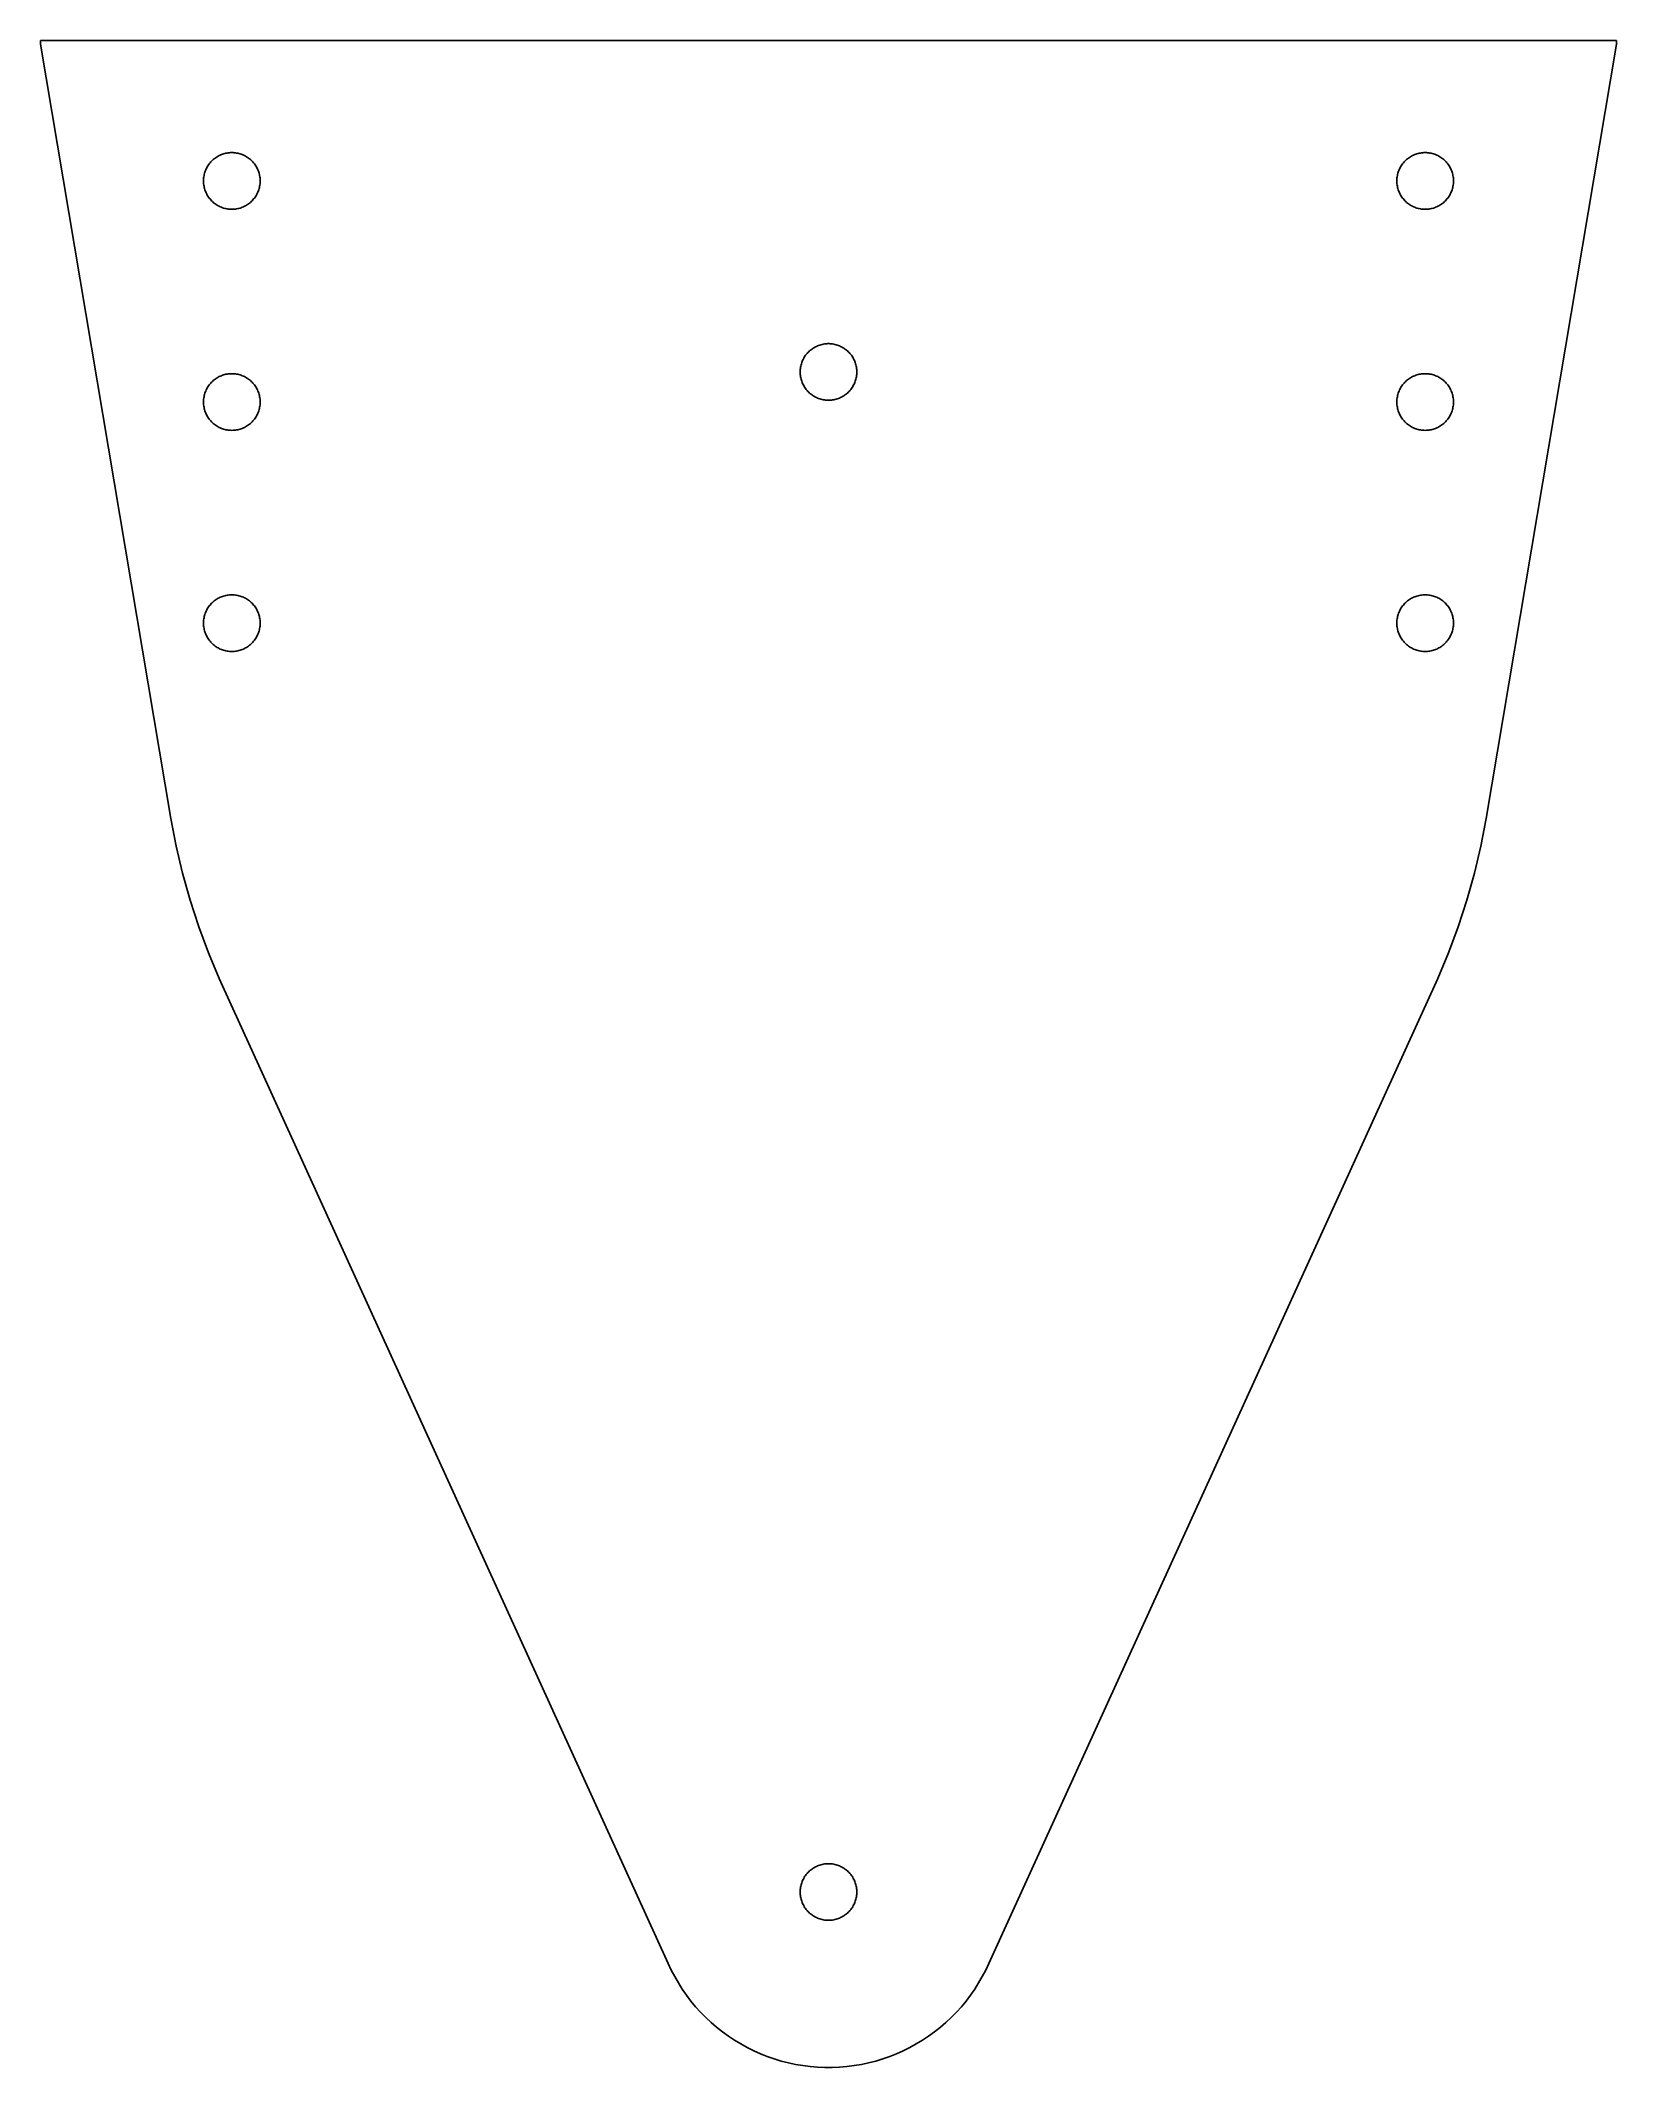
# Model space of a CAD drawing. Header units: metres. Extents: x -57 to 57, y -137 to 10.
import ezdxf

# ---------------------------------------------------------------- set-up
doc = ezdxf.new("R2010")
doc.units = ezdxf.units.M

msp = doc.modelspace()

# ---------------------------------------------------------------- linework, layer by layer
for p, q in [((57.0229, 10.1598), (-57.0229, 10.1598)), ((-57.0229, 10.1598), (-57.0229, 9.90598)), ((-57.0229, 9.90598), (-47.5839, -46.148)), ((47.5839, -46.148), (57.0229, 9.90598)), ((57.0229, 9.90598), (57.0229, 10.1598)), ((-44.6446, 1.43402), (-44.5829, 1.49409)), ((-44.5829, 1.49409), (-44.5194, 1.55146)), ((-44.5194, 1.55146), (-44.4531, 1.60649)), ((-44.4531, 1.60649), (-44.3849, 1.65843)), ((-44.3849, 1.65843), (-44.3143, 1.70726)), ((-44.3143, 1.70726), (-44.2419, 1.75338)), ((-44.2419, 1.75338), (-44.1675, 1.7964)), ((-44.1675, 1.7964), (-44.0915, 1.83593)), ((-44.0915, 1.83593), (-44.0136, 1.87275)), ((-44.0136, 1.87275), (-43.9345, 1.9057)), ((-43.9345, 1.9057), (-43.8539, 1.93593)), ((-43.8539, 1.93593), (-43.7721, 1.96228)), ((-43.7721, 1.96228), (-43.6896, 1.98554)), ((-43.6896, 1.98554), (-43.6059, 2.00492)), ((-43.6059, 2.00492), (-43.5218, 2.02119)), ((-43.5218, 2.02119), (-43.4369, 2.0336)), ((-43.4369, 2.0336), (-43.3512, 2.04251)), ((-43.3512, 2.04251), (-43.2656, 2.04794)), ((-43.2656, 2.04794), (-43.1799, 2.04987)), ((-43.1799, 2.04987), (-43.0939, 2.04794)), ((-43.0939, 2.04794), (-43.0082, 2.04251)), ((-43.0082, 2.04251), (-42.923, 2.0336)), ((-42.923, 2.0336), (-42.8381, 2.02119)), ((-42.8381, 2.02119), (-42.7536, 2.00492)), ((-42.7536, 2.00492), (-42.6699, 1.98554)), ((-42.6699, 1.98554), (-42.5873, 1.96228)), ((-42.5873, 1.96228), (-42.5055, 1.93593)), ((-42.5055, 1.93593), (-42.4253, 1.9057)), ((-42.4253, 1.9057), (-42.3459, 1.87275)), ((-42.3459, 1.87275), (-42.2684, 1.83593)), ((-42.2684, 1.83593), (-42.1924, 1.7964)), ((-42.1924, 1.7964), (-42.118, 1.75338)), ((-42.118, 1.75338), (-42.0455, 1.70726)), ((-42.0455, 1.70726), (-41.975, 1.65843)), ((-41.975, 1.65843), (-41.9064, 1.60649)), ((-41.9064, 1.60649), (-41.8405, 1.55146)), ((-41.8405, 1.55146), (-41.7765, 1.49409)), ((-41.7765, 1.49409), (-41.7153, 1.43402)), ((41.7153, 1.43402), (41.7765, 1.49409)), ((41.7765, 1.49409), (41.8405, 1.55146)), ((41.8405, 1.55146), (41.9064, 1.60649)), ((41.9064, 1.60649), (41.975, 1.65843)), ((41.975, 1.65843), (42.0455, 1.70726)), ((42.0455, 1.70726), (42.118, 1.75338)), ((42.118, 1.75338), (42.1924, 1.7964)), ((42.1924, 1.7964), (42.2684, 1.83593)), ((42.2684, 1.83593), (42.3459, 1.87275)), ((42.3459, 1.87275), (42.4253, 1.9057)), ((42.4253, 1.9057), (42.5055, 1.93593)), ((42.5055, 1.93593), (42.5873, 1.96228)), ((42.5873, 1.96228), (42.6699, 1.98554)), ((42.6699, 1.98554), (42.7536, 2.00492)), ((42.7536, 2.00492), (42.8381, 2.02119)), ((42.8381, 2.02119), (42.923, 2.0336)), ((42.923, 2.0336), (43.0082, 2.04251)), ((43.0082, 2.04251), (43.0939, 2.04794)), ((43.0939, 2.04794), (43.1799, 2.04987)), ((43.1799, 2.04987), (43.2656, 2.04794)), ((43.2656, 2.04794), (43.3512, 2.04251)), ((43.3512, 2.04251), (43.4369, 2.0336)), ((43.4369, 2.0336), (43.5218, 2.02119)), ((43.5218, 2.02119), (43.6059, 2.00492)), ((43.6059, 2.00492), (43.6896, 1.98554)), ((43.6896, 1.98554), (43.7721, 1.96228)), ((43.7721, 1.96228), (43.8539, 1.93593)), ((43.8539, 1.93593), (43.9345, 1.9057)), ((43.9345, 1.9057), (44.0136, 1.87275)), ((44.0136, 1.87275), (44.0915, 1.83593)), ((44.0915, 1.83593), (44.1675, 1.7964)), ((44.1675, 1.7964), (44.2419, 1.75338)), ((44.2419, 1.75338), (44.3143, 1.70726)), ((44.3143, 1.70726), (44.3849, 1.65843)), ((44.3849, 1.65843), (44.4531, 1.60649)), ((44.4531, 1.60649), (44.5194, 1.55146)), ((44.5194, 1.55146), (44.5829, 1.49409)), ((44.5829, 1.49409), (44.6446, 1.43402)), ((-45.2294, 0.042633), (-45.2259, 0.128674)), ((-45.2294, -0.042633), (-45.2294, 0.042633)), ((-45.2259, 0.128674), (-45.2186, 0.21394)), ((-45.2186, 0.21394), (-45.2077, 0.299207)), ((-45.2077, 0.299207), (-45.1934, 0.384085)), ((-45.1934, 0.384085), (-45.1755, 0.467801)), ((-45.1755, 0.467801), (-45.1542, 0.551129)), ((-45.1542, 0.551129), (-45.1294, 0.633295)), ((-45.1294, 0.633295), (-45.1011, 0.714297)), ((-45.1011, 0.714297), (-45.0697, 0.794138)), ((-45.0697, 0.794138), (-45.0348, 0.872815)), ((-45.0348, 0.872815), (-44.9965, 0.949554)), ((-44.9965, 0.949554), (-44.955, 1.02474)), ((-44.955, 1.02474), (-44.9108, 1.09838)), ((-44.9108, 1.09838), (-44.8632, 1.1697)), ((-44.8632, 1.1697), (-44.8128, 1.23907)), ((-44.8128, 1.23907), (-44.7593, 1.30651)), ((-44.7593, 1.30651), (-44.7031, 1.37162)), ((-44.7031, 1.37162), (-44.6446, 1.43402)), ((-41.7153, 1.43402), (-41.6564, 1.37162)), ((-41.6564, 1.37162), (-41.6002, 1.30651)), ((-41.6002, 1.30651), (-41.5471, 1.23907)), ((-41.5471, 1.23907), (-41.4963, 1.1697)), ((-41.4963, 1.1697), (-41.449, 1.09838)), ((-41.449, 1.09838), (-41.4044, 1.02474)), ((-41.4044, 1.02474), (-41.363, 0.949554)), ((-41.363, 0.949554), (-41.325, 0.872815)), ((-41.325, 0.872815), (-41.2901, 0.794138)), ((-41.2901, 0.794138), (-41.2583, 0.714297)), ((-41.2583, 0.714297), (-41.23, 0.633295)), ((-41.23, 0.633295), (-41.2052, 0.551129)), ((-41.2052, 0.551129), (-41.1839, 0.467801)), ((-41.1839, 0.467801), (-41.1661, 0.384085)), ((-41.1661, 0.384085), (-41.1518, 0.299207)), ((-41.1518, 0.299207), (-41.1409, 0.21394)), ((-41.1409, 0.21394), (-41.1339, 0.128674)), ((-41.1339, 0.128674), (-41.1304, 0.042633)), ((-41.1304, 0.042633), (-41.1304, -0.042633)), ((41.1304, 0.042633), (41.1339, 0.128674)), ((41.1304, -0.042633), (41.1304, 0.042633)), ((41.1339, 0.128674), (41.1409, 0.21394)), ((41.1409, 0.21394), (41.1518, 0.299207)), ((41.1518, 0.299207), (41.1661, 0.384085)), ((41.1661, 0.384085), (41.1839, 0.467801)), ((41.1839, 0.467801), (41.2052, 0.551129)), ((41.2052, 0.551129), (41.23, 0.633295)), ((41.23, 0.633295), (41.2583, 0.714297)), ((41.2583, 0.714297), (41.2901, 0.794138)), ((41.2901, 0.794138), (41.325, 0.872815)), ((41.325, 0.872815), (41.363, 0.949554)), ((41.363, 0.949554), (41.4044, 1.02474)), ((41.4044, 1.02474), (41.449, 1.09838)), ((41.449, 1.09838), (41.4963, 1.1697)), ((41.4963, 1.1697), (41.5471, 1.23907)), ((41.5471, 1.23907), (41.6002, 1.30651)), ((41.6002, 1.30651), (41.6564, 1.37162)), ((41.6564, 1.37162), (41.7153, 1.43402)), ((44.6446, 1.43402), (44.7031, 1.37162)), ((44.7031, 1.37162), (44.7593, 1.30651)), ((44.7593, 1.30651), (44.8128, 1.23907)), ((44.8128, 1.23907), (44.8632, 1.1697)), ((44.8632, 1.1697), (44.9108, 1.09838)), ((44.9108, 1.09838), (44.955, 1.02474)), ((44.955, 1.02474), (44.9965, 0.949554)), ((44.9965, 0.949554), (45.0348, 0.872815)), ((45.0348, 0.872815), (45.0697, 0.794138)), ((45.0697, 0.794138), (45.1011, 0.714297)), ((45.1011, 0.714297), (45.1294, 0.633295)), ((45.1294, 0.633295), (45.1542, 0.551129)), ((45.1542, 0.551129), (45.1755, 0.467801)), ((45.1755, 0.467801), (45.1934, 0.384085)), ((45.1934, 0.384085), (45.2077, 0.299207)), ((45.2077, 0.299207), (45.2186, 0.21394)), ((45.2186, 0.21394), (45.2259, 0.128674)), ((45.2259, 0.128674), (45.2294, 0.042633)), ((45.2294, 0.042633), (45.2294, -0.042633)), ((-45.2259, -0.128674), (-45.2294, -0.042633)), ((-45.2186, -0.21394), (-45.2259, -0.128674)), ((-45.2077, -0.299207), (-45.2186, -0.21394)), ((-45.1934, -0.384085), (-45.2077, -0.299207)), ((-45.1755, -0.467801), (-45.1934, -0.384085)), ((-45.1542, -0.551129), (-45.1755, -0.467801)), ((-45.1294, -0.633295), (-45.1542, -0.551129)), ((-45.1011, -0.714297), (-45.1294, -0.633295)), ((-45.0697, -0.794138), (-45.1011, -0.714297)), ((-45.0348, -0.872815), (-45.0697, -0.794138)), ((-44.9965, -0.949554), (-45.0348, -0.872815)), ((-44.955, -1.02474), (-44.9965, -0.949554)), ((-44.9108, -1.09838), (-44.955, -1.02474)), ((-44.8632, -1.1697), (-44.9108, -1.09838)), ((-44.8128, -1.23907), (-44.8632, -1.1697)), ((-44.7593, -1.30651), (-44.8128, -1.23907)), ((-44.7031, -1.37162), (-44.7593, -1.30651)), ((-44.6446, -1.43402), (-44.7031, -1.37162)), ((-44.5829, -1.49409), (-44.6446, -1.43402)), ((-41.7153, -1.43402), (-41.7765, -1.49409)), ((-41.6564, -1.37162), (-41.7153, -1.43402)), ((-41.6002, -1.30651), (-41.6564, -1.37162)), ((-41.5471, -1.23907), (-41.6002, -1.30651)), ((-41.4963, -1.1697), (-41.5471, -1.23907)), ((-41.449, -1.09838), (-41.4963, -1.1697)), ((-41.4044, -1.02474), (-41.449, -1.09838)), ((-41.363, -0.949554), (-41.4044, -1.02474)), ((-41.325, -0.872815), (-41.363, -0.949554)), ((-41.2901, -0.794138), (-41.325, -0.872815)), ((-41.2583, -0.714297), (-41.2901, -0.794138)), ((-41.23, -0.633295), (-41.2583, -0.714297)), ((-41.2052, -0.551129), (-41.23, -0.633295)), ((-41.1839, -0.467801), (-41.2052, -0.551129)), ((-41.1661, -0.384085), (-41.1839, -0.467801)), ((-41.1518, -0.299207), (-41.1661, -0.384085)), ((-41.1409, -0.21394), (-41.1518, -0.299207)), ((-41.1339, -0.128674), (-41.1409, -0.21394)), ((-41.1304, -0.042633), (-41.1339, -0.128674)), ((41.1339, -0.128674), (41.1304, -0.042633)), ((41.1409, -0.21394), (41.1339, -0.128674)), ((41.1518, -0.299207), (41.1409, -0.21394)), ((41.1661, -0.384085), (41.1518, -0.299207)), ((41.1839, -0.467801), (41.1661, -0.384085)), ((41.2052, -0.551129), (41.1839, -0.467801)), ((41.23, -0.633295), (41.2052, -0.551129)), ((41.2583, -0.714297), (41.23, -0.633295)), ((41.2901, -0.794138), (41.2583, -0.714297)), ((41.325, -0.872815), (41.2901, -0.794138)), ((41.363, -0.949554), (41.325, -0.872815)), ((41.4044, -1.02474), (41.363, -0.949554)), ((41.449, -1.09838), (41.4044, -1.02474)), ((41.4963, -1.1697), (41.449, -1.09838)), ((41.5471, -1.23907), (41.4963, -1.1697)), ((41.6002, -1.30651), (41.5471, -1.23907)), ((41.6564, -1.37162), (41.6002, -1.30651)), ((41.7153, -1.43402), (41.6564, -1.37162)), ((41.7765, -1.49409), (41.7153, -1.43402)), ((44.6446, -1.43402), (44.5829, -1.49409)), ((44.7031, -1.37162), (44.6446, -1.43402)), ((44.7593, -1.30651), (44.7031, -1.37162)), ((44.8128, -1.23907), (44.7593, -1.30651)), ((44.8632, -1.1697), (44.8128, -1.23907)), ((44.9108, -1.09838), (44.8632, -1.1697)), ((44.955, -1.02474), (44.9108, -1.09838)), ((44.9965, -0.949554), (44.955, -1.02474)), ((45.0348, -0.872815), (44.9965, -0.949554)), ((45.0697, -0.794138), (45.0348, -0.872815)), ((45.1011, -0.714297), (45.0697, -0.794138)), ((45.1294, -0.633295), (45.1011, -0.714297)), ((45.1542, -0.551129), (45.1294, -0.633295)), ((45.1755, -0.467801), (45.1542, -0.551129)), ((45.1934, -0.384085), (45.1755, -0.467801)), ((45.2077, -0.299207), (45.1934, -0.384085)), ((45.2186, -0.21394), (45.2077, -0.299207)), ((45.2259, -0.128674), (45.2186, -0.21394)), ((45.2294, -0.042633), (45.2259, -0.128674)), ((-44.5194, -1.55184), (-44.5829, -1.49409)), ((-44.4531, -1.60649), (-44.5194, -1.55184)), ((-44.3849, -1.65843), (-44.4531, -1.60649)), ((-44.3143, -1.70726), (-44.3849, -1.65843)), ((-44.2419, -1.75338), (-44.3143, -1.70726)), ((-44.1675, -1.7964), (-44.2419, -1.75338)), ((-44.0915, -1.83593), (-44.1675, -1.7964)), ((-44.0136, -1.87275), (-44.0915, -1.83593)), ((-43.9345, -1.9057), (-44.0136, -1.87275)), ((-43.8539, -1.93593), (-43.9345, -1.9057)), ((-43.7721, -1.96228), (-43.8539, -1.93593)), ((-43.6896, -1.98554), (-43.7721, -1.96228)), ((-43.6059, -2.00492), (-43.6896, -1.98554)), ((-43.5218, -2.02119), (-43.6059, -2.00492)), ((-43.4369, -2.0336), (-43.5218, -2.02119)), ((-43.3512, -2.04251), (-43.4369, -2.0336)), ((-43.2656, -2.04794), (-43.3512, -2.04251)), ((-43.1799, -2.04987), (-43.2656, -2.04794)), ((-43.0939, -2.04794), (-43.1799, -2.04987)), ((-43.0082, -2.04251), (-43.0939, -2.04794)), ((-42.923, -2.0336), (-43.0082, -2.04251)), ((-42.8381, -2.02119), (-42.923, -2.0336)), ((-42.7536, -2.00492), (-42.8381, -2.02119)), ((-42.6699, -1.98554), (-42.7536, -2.00492)), ((-42.5873, -1.96228), (-42.6699, -1.98554)), ((-42.5055, -1.93593), (-42.5873, -1.96228)), ((-42.4253, -1.9057), (-42.5055, -1.93593)), ((-42.3459, -1.87275), (-42.4253, -1.9057)), ((-42.2684, -1.83593), (-42.3459, -1.87275)), ((-42.1924, -1.7964), (-42.2684, -1.83593)), ((-42.118, -1.75338), (-42.1924, -1.7964)), ((-42.0455, -1.70726), (-42.118, -1.75338)), ((-41.975, -1.65843), (-42.0455, -1.70726)), ((-41.9064, -1.60649), (-41.975, -1.65843)), ((-41.8405, -1.55184), (-41.9064, -1.60649)), ((-41.7765, -1.49409), (-41.8405, -1.55184)), ((41.8405, -1.55184), (41.7765, -1.49409)), ((41.9064, -1.60649), (41.8405, -1.55184)), ((41.975, -1.65843), (41.9064, -1.60649)), ((42.0455, -1.70726), (41.975, -1.65843)), ((42.118, -1.75338), (42.0455, -1.70726)), ((42.1924, -1.7964), (42.118, -1.75338)), ((42.2684, -1.83593), (42.1924, -1.7964)), ((42.3459, -1.87275), (42.2684, -1.83593)), ((42.4253, -1.9057), (42.3459, -1.87275)), ((42.5055, -1.93593), (42.4253, -1.9057)), ((42.5873, -1.96228), (42.5055, -1.93593)), ((42.6699, -1.98554), (42.5873, -1.96228)), ((42.7536, -2.00492), (42.6699, -1.98554)), ((42.8381, -2.02119), (42.7536, -2.00492)), ((42.923, -2.0336), (42.8381, -2.02119)), ((43.0082, -2.04251), (42.923, -2.0336)), ((43.0939, -2.04794), (43.0082, -2.04251)), ((43.1799, -2.04987), (43.0939, -2.04794)), ((43.2656, -2.04794), (43.1799, -2.04987)), ((43.3512, -2.04251), (43.2656, -2.04794)), ((43.4369, -2.0336), (43.3512, -2.04251)), ((43.5218, -2.02119), (43.4369, -2.0336)), ((43.6059, -2.00492), (43.5218, -2.02119)), ((43.6896, -1.98554), (43.6059, -2.00492)), ((43.7721, -1.96228), (43.6896, -1.98554)), ((43.8539, -1.93593), (43.7721, -1.96228)), ((43.9345, -1.9057), (43.8539, -1.93593)), ((44.0136, -1.87275), (43.9345, -1.9057)), ((44.0915, -1.83593), (44.0136, -1.87275)), ((44.1675, -1.7964), (44.0915, -1.83593)), ((44.2419, -1.75338), (44.1675, -1.7964)), ((44.3143, -1.70726), (44.2419, -1.75338)), ((44.3849, -1.65843), (44.3143, -1.70726)), ((44.4531, -1.60649), (44.3849, -1.65843)), ((44.5194, -1.55184), (44.4531, -1.60649)), ((44.5829, -1.49409), (44.5194, -1.55184)), ((-1.96228, -13.2321), (-1.93593, -13.1507)), ((-1.93593, -13.1507), (-1.9057, -13.0701)), ((-1.9057, -13.0701), (-1.87275, -12.9911)), ((-1.87275, -12.9911), (-1.83593, -12.9132)), ((-1.83593, -12.9132), (-1.7964, -12.8372)), ((-1.7964, -12.8372), (-1.75338, -12.7628)), ((-1.75338, -12.7628), (-1.70726, -12.6903)), ((-1.70726, -12.6903), (-1.65843, -12.6198)), ((-1.65843, -12.6198), (-1.60649, -12.5516)), ((-1.60649, -12.5516), (-1.55184, -12.4853)), ((-1.55184, -12.4853), (-1.49409, -12.4213)), ((-1.49409, -12.4213), (-1.43402, -12.3601)), ((-1.43402, -12.3601), (-1.37162, -12.3012)), ((-1.37162, -12.3012), (-1.30651, -12.2454)), ((-1.30651, -12.2454), (-1.23907, -12.1919)), ((-1.23907, -12.1919), (-1.1697, -12.1415)), ((-1.1697, -12.1415), (-1.09838, -12.0938)), ((-1.09838, -12.0938), (-1.02474, -12.0493)), ((-1.02474, -12.0493), (-0.949554, -12.0082)), ((-0.949554, -12.0082), (-0.872815, -11.9698)), ((-0.872815, -11.9698), (-0.794138, -11.9349)), ((-0.794138, -11.9349), (-0.714297, -11.9035)), ((-0.714297, -11.9035), (-0.633295, -11.8752)), ((-0.633295, -11.8752), (-0.551129, -11.8504)), ((-0.551129, -11.8504), (-0.467801, -11.8291)), ((-0.467801, -11.8291), (-0.384085, -11.8113)), ((-0.384085, -11.8113), (-0.299207, -11.797)), ((-0.299207, -11.797), (-0.21394, -11.7861)), ((-0.21394, -11.7861), (-0.128674, -11.7787)), ((-0.128674, -11.7787), (-0.042633, -11.7753)), ((-0.042633, -11.7753), (0.042633, -11.7753)), ((0.042633, -11.7753), (0.128674, -11.7787)), ((0.128674, -11.7787), (0.21394, -11.7861)), ((0.21394, -11.7861), (0.299207, -11.797)), ((0.299207, -11.797), (0.384085, -11.8113)), ((0.384085, -11.8113), (0.467801, -11.8291)), ((0.467801, -11.8291), (0.551129, -11.8504)), ((0.551129, -11.8504), (0.633295, -11.8752)), ((0.633295, -11.8752), (0.714297, -11.9035)), ((0.714297, -11.9035), (0.794138, -11.9349)), ((0.794138, -11.9349), (0.872815, -11.9698)), ((0.872815, -11.9698), (0.949554, -12.0082)), ((0.949554, -12.0082), (1.02474, -12.0493)), ((1.02474, -12.0493), (1.09838, -12.0938)), ((1.09838, -12.0938), (1.1697, -12.1415)), ((1.1697, -12.1415), (1.23907, -12.1919)), ((1.23907, -12.1919), (1.30651, -12.2454)), ((1.30651, -12.2454), (1.37162, -12.3012)), ((1.37162, -12.3012), (1.43402, -12.3601)), ((1.43402, -12.3601), (1.49409, -12.4213)), ((1.49409, -12.4213), (1.55184, -12.4853)), ((1.55184, -12.4853), (1.60649, -12.5516)), ((1.60649, -12.5516), (1.65843, -12.6198)), ((1.65843, -12.6198), (1.70726, -12.6903)), ((1.70726, -12.6903), (1.75338, -12.7628)), ((1.75338, -12.7628), (1.7964, -12.8372)), ((1.7964, -12.8372), (1.83593, -12.9132)), ((1.83593, -12.9132), (1.87275, -12.9911)), ((1.87275, -12.9911), (1.9057, -13.0701)), ((1.9057, -13.0701), (1.93593, -13.1507)), ((1.93593, -13.1507), (1.96228, -13.2321)), ((-44.7593, -14.6929), (-44.7031, -14.6282)), ((-44.7031, -14.6282), (-44.6446, -14.5654)), ((-44.6446, -14.5654), (-44.5829, -14.5053)), ((-44.5829, -14.5053), (-44.5194, -14.448)), ((-44.5194, -14.448), (-44.4531, -14.3933)), ((-44.4531, -14.3933), (-44.3849, -14.3414)), ((-44.3849, -14.3414), (-44.3143, -14.2922)), ((-44.3143, -14.2922), (-44.2419, -14.2464)), ((-44.2419, -14.2464), (-44.1675, -14.2034)), ((-44.1675, -14.2034), (-44.0915, -14.1635)), ((-44.0915, -14.1635), (-44.0136, -14.127)), ((-44.0136, -14.127), (-43.9345, -14.0937)), ((-43.9345, -14.0937), (-43.8539, -14.0639)), ((-43.8539, -14.0639), (-43.7721, -14.0371)), ((-43.7721, -14.0371), (-43.6896, -14.0143)), ((-43.6896, -14.0143), (-43.6059, -13.9945)), ((-43.6059, -13.9945), (-43.5218, -13.9786)), ((-43.5218, -13.9786), (-43.4369, -13.9658)), ((-43.4369, -13.9658), (-43.3512, -13.9569)), ((-43.3512, -13.9569), (-43.2656, -13.9515)), ((-43.2656, -13.9515), (-43.1799, -13.9499)), ((-43.1799, -13.9499), (-43.0939, -13.9515)), ((-43.0939, -13.9515), (-43.0082, -13.9569)), ((-43.0082, -13.9569), (-42.923, -13.9658)), ((-42.923, -13.9658), (-42.8381, -13.9786)), ((-42.8381, -13.9786), (-42.7536, -13.9945)), ((-42.7536, -13.9945), (-42.6699, -14.0143)), ((-42.6699, -14.0143), (-42.5873, -14.0371)), ((-42.5873, -14.0371), (-42.5055, -14.0639)), ((-42.5055, -14.0639), (-42.4253, -14.0937)), ((-42.4253, -14.0937), (-42.3459, -14.127)), ((-42.3459, -14.127), (-42.2684, -14.1635)), ((-42.2684, -14.1635), (-42.1924, -14.2034)), ((-42.1924, -14.2034), (-42.118, -14.2464)), ((-42.118, -14.2464), (-42.0455, -14.2922)), ((-42.0455, -14.2922), (-41.975, -14.3414)), ((-41.975, -14.3414), (-41.9064, -14.3933)), ((-41.9064, -14.3933), (-41.8405, -14.448)), ((-41.8405, -14.448), (-41.7765, -14.5053)), ((-41.7765, -14.5053), (-41.7153, -14.5654)), ((-41.7153, -14.5654), (-41.6564, -14.6282)), ((-41.6564, -14.6282), (-41.6002, -14.6929)), ((-2.04987, -13.8247), (-2.04794, -13.7391)), ((-2.04794, -13.9108), (-2.04987, -13.8247)), ((-2.04794, -13.7391), (-2.04251, -13.6534)), ((-2.04251, -13.9964), (-2.04794, -13.9108)), ((-2.04251, -13.6534), (-2.0336, -13.5678)), ((-2.0336, -14.0817), (-2.04251, -13.9964)), ((-2.0336, -13.5678), (-2.02119, -13.4829)), ((-2.02119, -14.1666), (-2.0336, -14.0817)), ((-2.02119, -13.4829), (-2.00492, -13.3984)), ((-2.00492, -14.2511), (-2.02119, -14.1666)), ((-2.00492, -13.3984), (-1.98554, -13.3151)), ((-1.98554, -14.3348), (-2.00492, -14.2511)), ((-1.98554, -13.3151), (-1.96228, -13.2321)), ((-1.96228, -14.4173), (-1.98554, -14.3348)), ((-1.93593, -14.4991), (-1.96228, -14.4173)), ((-1.9057, -14.5793), (-1.93593, -14.4991)), ((-1.87275, -14.6588), (-1.9057, -14.5793)), ((-1.83593, -14.7363), (-1.87275, -14.6588)), ((1.87275, -14.6588), (1.83593, -14.7363)), ((1.9057, -14.5793), (1.87275, -14.6588)), ((1.93593, -14.4991), (1.9057, -14.5793)), ((1.96228, -14.4173), (1.93593, -14.4991)), ((1.96228, -13.2321), (1.98554, -13.3151)), ((1.98554, -14.3348), (1.96228, -14.4173)), ((1.98554, -13.3151), (2.00492, -13.3984)), ((2.00492, -14.2511), (1.98554, -14.3348)), ((2.00492, -13.3984), (2.02119, -13.4829)), ((2.02119, -14.1666), (2.00492, -14.2511)), ((2.02119, -13.4829), (2.0336, -13.5678)), ((2.0336, -14.0817), (2.02119, -14.1666)), ((2.0336, -13.5678), (2.04251, -13.6534)), ((2.04251, -13.9964), (2.0336, -14.0817)), ((2.04251, -13.6534), (2.04794, -13.7391)), ((2.04794, -13.9108), (2.04251, -13.9964)), ((2.04794, -13.7391), (2.04987, -13.8247)), ((2.04987, -13.8247), (2.04794, -13.9108)), ((41.6002, -14.6929), (41.6564, -14.6282)), ((41.6564, -14.6282), (41.7153, -14.5654)), ((41.7153, -14.5654), (41.7765, -14.5053)), ((41.7765, -14.5053), (41.8405, -14.448)), ((41.8405, -14.448), (41.9064, -14.3933)), ((41.9064, -14.3933), (41.975, -14.3414)), ((41.975, -14.3414), (42.0455, -14.2922)), ((42.0455, -14.2922), (42.118, -14.2464)), ((42.118, -14.2464), (42.1924, -14.2034)), ((42.1924, -14.2034), (42.2684, -14.1635)), ((42.2684, -14.1635), (42.3459, -14.127)), ((42.3459, -14.127), (42.4253, -14.0937)), ((42.4253, -14.0937), (42.5055, -14.0639)), ((42.5055, -14.0639), (42.5873, -14.0371)), ((42.5873, -14.0371), (42.6699, -14.0143)), ((42.6699, -14.0143), (42.7536, -13.9945)), ((42.7536, -13.9945), (42.8381, -13.9786)), ((42.8381, -13.9786), (42.923, -13.9658)), ((42.923, -13.9658), (43.0082, -13.9569)), ((43.0082, -13.9569), (43.0939, -13.9515)), ((43.0939, -13.9515), (43.1799, -13.9499)), ((43.1799, -13.9499), (43.2656, -13.9515)), ((43.2656, -13.9515), (43.3512, -13.9569)), ((43.3512, -13.9569), (43.4369, -13.9658)), ((43.4369, -13.9658), (43.5218, -13.9786)), ((43.5218, -13.9786), (43.6059, -13.9945)), ((43.6059, -13.9945), (43.6896, -14.0143)), ((43.6896, -14.0143), (43.7721, -14.0371)), ((43.7721, -14.0371), (43.8539, -14.0639)), ((43.8539, -14.0639), (43.9345, -14.0937)), ((43.9345, -14.0937), (44.0136, -14.127)), ((44.0136, -14.127), (44.0915, -14.1635)), ((44.0915, -14.1635), (44.1675, -14.2034)), ((44.1675, -14.2034), (44.2419, -14.2464)), ((44.2419, -14.2464), (44.3143, -14.2922)), ((44.3143, -14.2922), (44.3849, -14.3414)), ((44.3849, -14.3414), (44.4531, -14.3933)), ((44.4531, -14.3933), (44.5194, -14.448)), ((44.5194, -14.448), (44.5829, -14.5053)), ((44.5829, -14.5053), (44.6446, -14.5654)), ((44.6446, -14.5654), (44.7031, -14.6282)), ((44.7031, -14.6282), (44.7593, -14.6929)), ((-45.2294, -15.9568), (-45.2259, -15.8711)), ((-45.2294, -16.0428), (-45.2294, -15.9568)), ((-45.2259, -16.1285), (-45.2294, -16.0428)), ((-45.2259, -15.8711), (-45.2186, -15.7855)), ((-45.2186, -16.2141), (-45.2259, -16.1285)), ((-45.2186, -15.7855), (-45.2077, -15.7002)), ((-45.2077, -15.7002), (-45.1934, -15.6157)), ((-45.1934, -15.6157), (-45.1755, -15.5316)), ((-45.1755, -15.5316), (-45.1542, -15.4487)), ((-45.1542, -15.4487), (-45.1294, -15.3665)), ((-45.1294, -15.3665), (-45.1011, -15.2851)), ((-45.1011, -15.2851), (-45.0697, -15.2053)), ((-45.0697, -15.2053), (-45.0348, -15.127)), ((-45.0348, -15.127), (-44.9965, -15.0502)), ((-44.9965, -15.0502), (-44.955, -14.9747)), ((-44.955, -14.9747), (-44.9108, -14.9014)), ((-44.9108, -14.9014), (-44.8632, -14.8297)), ((-44.8632, -14.8297), (-44.8128, -14.7603)), ((-44.8128, -14.7603), (-44.7593, -14.6929)), ((-41.6002, -14.6929), (-41.5471, -14.7603)), ((-41.5471, -14.7603), (-41.4963, -14.8297)), ((-41.4963, -14.8297), (-41.449, -14.9014)), ((-41.449, -14.9014), (-41.4044, -14.9747)), ((-41.4044, -14.9747), (-41.363, -15.0502)), ((-41.363, -15.0502), (-41.325, -15.127)), ((-41.325, -15.127), (-41.2901, -15.2053)), ((-41.2901, -15.2053), (-41.2583, -15.2851)), ((-41.2583, -15.2851), (-41.23, -15.3665)), ((-41.23, -15.3665), (-41.2052, -15.4487)), ((-41.2052, -15.4487), (-41.1839, -15.5316)), ((-41.1839, -15.5316), (-41.1661, -15.6157)), ((-41.1661, -15.6157), (-41.1518, -15.7002)), ((-41.1518, -15.7002), (-41.1409, -15.7855)), ((-41.1409, -15.7855), (-41.1339, -15.8711)), ((-41.1339, -16.1285), (-41.1409, -16.2141)), ((-41.1339, -15.8711), (-41.1304, -15.9568)), ((-41.1304, -16.0428), (-41.1339, -16.1285)), ((-41.1304, -15.9568), (-41.1304, -16.0428)), ((-1.7964, -14.8123), (-1.83593, -14.7363)), ((-1.75338, -14.8867), (-1.7964, -14.8123)), ((-1.70726, -14.9592), (-1.75338, -14.8867)), ((-1.65843, -15.0297), (-1.70726, -14.9592)), ((-1.60649, -15.0983), (-1.65843, -15.0297)), ((-1.55184, -15.1642), (-1.60649, -15.0983)), ((-1.49409, -15.2281), (-1.55184, -15.1642)), ((-1.43402, -15.2894), (-1.49409, -15.2281)), ((-1.37162, -15.3483), (-1.43402, -15.2894)), ((-1.30651, -15.4045), (-1.37162, -15.3483)), ((-1.23907, -15.4576), (-1.30651, -15.4045)), ((-1.1697, -15.5084), (-1.23907, -15.4576)), ((-1.09838, -15.5556), (-1.1697, -15.5084)), ((-1.02474, -15.6002), (-1.09838, -15.5556)), ((-0.949554, -15.6417), (-1.02474, -15.6002)), ((-0.872815, -15.6797), (-0.949554, -15.6417)), ((-0.794138, -15.7145), (-0.872815, -15.6797)), ((-0.714297, -15.7463), (-0.794138, -15.7145)), ((-0.633295, -15.7746), (-0.714297, -15.7463)), ((-0.551129, -15.7994), (-0.633295, -15.7746)), ((-0.467801, -15.8207), (-0.551129, -15.7994)), ((-0.384085, -15.8386), (-0.467801, -15.8207)), ((-0.299207, -15.8529), (-0.384085, -15.8386)), ((-0.21394, -15.8638), (-0.299207, -15.8529)), ((-0.128674, -15.8707), (-0.21394, -15.8638)), ((-0.042633, -15.8742), (-0.128674, -15.8707)), ((0.042633, -15.8742), (-0.042633, -15.8742)), ((0.128674, -15.8707), (0.042633, -15.8742)), ((0.21394, -15.8638), (0.128674, -15.8707)), ((0.299207, -15.8529), (0.21394, -15.8638)), ((0.384085, -15.8386), (0.299207, -15.8529)), ((0.467801, -15.8207), (0.384085, -15.8386)), ((0.551129, -15.7994), (0.467801, -15.8207)), ((0.633295, -15.7746), (0.551129, -15.7994)), ((0.714297, -15.7463), (0.633295, -15.7746)), ((0.794138, -15.7145), (0.714297, -15.7463)), ((0.872815, -15.6797), (0.794138, -15.7145)), ((0.949554, -15.6417), (0.872815, -15.6797)), ((1.02474, -15.6002), (0.949554, -15.6417)), ((1.09838, -15.5556), (1.02474, -15.6002)), ((1.1697, -15.5084), (1.09838, -15.5556)), ((1.23907, -15.4576), (1.1697, -15.5084)), ((1.30651, -15.4045), (1.23907, -15.4576)), ((1.37162, -15.3483), (1.30651, -15.4045)), ((1.43402, -15.2894), (1.37162, -15.3483)), ((1.49409, -15.2281), (1.43402, -15.2894)), ((1.55184, -15.1642), (1.49409, -15.2281)), ((1.60649, -15.0983), (1.55184, -15.1642)), ((1.65843, -15.0297), (1.60649, -15.0983)), ((1.70726, -14.9592), (1.65843, -15.0297)), ((1.75338, -14.8867), (1.70726, -14.9592)), ((1.7964, -14.8123), (1.75338, -14.8867)), ((1.83593, -14.7363), (1.7964, -14.8123)), ((41.1304, -15.9568), (41.1339, -15.8711)), ((41.1304, -16.0428), (41.1304, -15.9568)), ((41.1339, -16.1285), (41.1304, -16.0428)), ((41.1339, -15.8711), (41.1409, -15.7855)), ((41.1409, -16.2141), (41.1339, -16.1285)), ((41.1409, -15.7855), (41.1518, -15.7002)), ((41.1518, -15.7002), (41.1661, -15.6157)), ((41.1661, -15.6157), (41.1839, -15.5316)), ((41.1839, -15.5316), (41.2052, -15.4487)), ((41.2052, -15.4487), (41.23, -15.3665)), ((41.23, -15.3665), (41.2583, -15.2851)), ((41.2583, -15.2851), (41.2901, -15.2053)), ((41.2901, -15.2053), (41.325, -15.127)), ((41.325, -15.127), (41.363, -15.0502)), ((41.363, -15.0502), (41.4044, -14.9747)), ((41.4044, -14.9747), (41.449, -14.9014)), ((41.449, -14.9014), (41.4963, -14.8297)), ((41.4963, -14.8297), (41.5471, -14.7603)), ((41.5471, -14.7603), (41.6002, -14.6929)), ((44.7593, -14.6929), (44.8128, -14.7603)), ((44.8128, -14.7603), (44.8632, -14.8297)), ((44.8632, -14.8297), (44.9108, -14.9014)), ((44.9108, -14.9014), (44.955, -14.9747)), ((44.955, -14.9747), (44.9965, -15.0502)), ((44.9965, -15.0502), (45.0348, -15.127)), ((45.0348, -15.127), (45.0697, -15.2053)), ((45.0697, -15.2053), (45.1011, -15.2851)), ((45.1011, -15.2851), (45.1294, -15.3665)), ((45.1294, -15.3665), (45.1542, -15.4487)), ((45.1542, -15.4487), (45.1755, -15.5316)), ((45.1755, -15.5316), (45.1934, -15.6157)), ((45.1934, -15.6157), (45.2077, -15.7002)), ((45.2077, -15.7002), (45.2186, -15.7855)), ((45.2186, -15.7855), (45.2259, -15.8711)), ((45.2259, -16.1285), (45.2186, -16.2141)), ((45.2259, -15.8711), (45.2294, -15.9568)), ((45.2294, -16.0428), (45.2259, -16.1285)), ((45.2294, -15.9568), (45.2294, -16.0428)), ((-45.2077, -16.2994), (-45.2186, -16.2141)), ((-45.1934, -16.3839), (-45.2077, -16.2994)), ((-45.1755, -16.468), (-45.1934, -16.3839)), ((-45.1542, -16.5509), (-45.1755, -16.468)), ((-45.1294, -16.6335), (-45.1542, -16.5509)), ((-45.1011, -16.7145), (-45.1294, -16.6335)), ((-45.0697, -16.7943), (-45.1011, -16.7145)), ((-45.0348, -16.8726), (-45.0697, -16.7943)), ((-44.9965, -16.9497), (-45.0348, -16.8726)), ((-44.955, -17.0249), (-44.9965, -16.9497)), ((-44.9108, -17.0982), (-44.955, -17.0249)), ((-44.8632, -17.1699), (-44.9108, -17.0982)), ((-44.8128, -17.2393), (-44.8632, -17.1699)), ((-44.7593, -17.3067), (-44.8128, -17.2393)), ((-44.7031, -17.3714), (-44.7593, -17.3067)), ((-44.6446, -17.4342), (-44.7031, -17.3714)), ((-44.5829, -17.4943), (-44.6446, -17.4342)), ((-44.5194, -17.5516), (-44.5829, -17.4943)), ((-44.4531, -17.6063), (-44.5194, -17.5516)), ((-41.8405, -17.5516), (-41.9064, -17.6063)), ((-41.7765, -17.4943), (-41.8405, -17.5516)), ((-41.7153, -17.4342), (-41.7765, -17.4943)), ((-41.6564, -17.3714), (-41.7153, -17.4342)), ((-41.6002, -17.3067), (-41.6564, -17.3714)), ((-41.5471, -17.2393), (-41.6002, -17.3067)), ((-41.4963, -17.1699), (-41.5471, -17.2393)), ((-41.449, -17.0982), (-41.4963, -17.1699)), ((-41.4044, -17.0249), (-41.449, -17.0982)), ((-41.363, -16.9497), (-41.4044, -17.0249)), ((-41.325, -16.8726), (-41.363, -16.9497)), ((-41.2901, -16.7943), (-41.325, -16.8726)), ((-41.2583, -16.7145), (-41.2901, -16.7943)), ((-41.23, -16.6335), (-41.2583, -16.7145)), ((-41.2052, -16.5509), (-41.23, -16.6335)), ((-41.1839, -16.468), (-41.2052, -16.5509)), ((-41.1661, -16.3839), (-41.1839, -16.468)), ((-41.1518, -16.2994), (-41.1661, -16.3839)), ((-41.1409, -16.2141), (-41.1518, -16.2994)), ((41.1518, -16.2994), (41.1409, -16.2141)), ((41.1661, -16.3839), (41.1518, -16.2994)), ((41.1839, -16.468), (41.1661, -16.3839)), ((41.2052, -16.5509), (41.1839, -16.468)), ((41.23, -16.6335), (41.2052, -16.5509)), ((41.2583, -16.7145), (41.23, -16.6335)), ((41.2901, -16.7943), (41.2583, -16.7145)), ((41.325, -16.8726), (41.2901, -16.7943)), ((41.363, -16.9497), (41.325, -16.8726)), ((41.4044, -17.0249), (41.363, -16.9497)), ((41.449, -17.0982), (41.4044, -17.0249)), ((41.4963, -17.1699), (41.449, -17.0982)), ((41.5471, -17.2393), (41.4963, -17.1699)), ((41.6002, -17.3067), (41.5471, -17.2393)), ((41.6564, -17.3714), (41.6002, -17.3067)), ((41.7153, -17.4342), (41.6564, -17.3714)), ((41.7765, -17.4943), (41.7153, -17.4342)), ((41.8405, -17.5516), (41.7765, -17.4943)), ((41.9064, -17.6063), (41.8405, -17.5516)), ((44.5194, -17.5516), (44.4531, -17.6063)), ((44.5829, -17.4943), (44.5194, -17.5516)), ((44.6446, -17.4342), (44.5829, -17.4943)), ((44.7031, -17.3714), (44.6446, -17.4342)), ((44.7593, -17.3067), (44.7031, -17.3714)), ((44.8128, -17.2393), (44.7593, -17.3067)), ((44.8632, -17.1699), (44.8128, -17.2393)), ((44.9108, -17.0982), (44.8632, -17.1699)), ((44.955, -17.0249), (44.9108, -17.0982)), ((44.9965, -16.9497), (44.955, -17.0249)), ((45.0348, -16.8726), (44.9965, -16.9497)), ((45.0697, -16.7943), (45.0348, -16.8726)), ((45.1011, -16.7145), (45.0697, -16.7943)), ((45.1294, -16.6335), (45.1011, -16.7145)), ((45.1542, -16.5509), (45.1294, -16.6335)), ((45.1755, -16.468), (45.1542, -16.5509)), ((45.1934, -16.3839), (45.1755, -16.468)), ((45.2077, -16.2994), (45.1934, -16.3839)), ((45.2186, -16.2141), (45.2077, -16.2994)), ((-44.3849, -17.6582), (-44.4531, -17.6063)), ((-44.3143, -17.7074), (-44.3849, -17.6582)), ((-44.2419, -17.7532), (-44.3143, -17.7074)), ((-44.1675, -17.7962), (-44.2419, -17.7532)), ((-44.0915, -17.8361), (-44.1675, -17.7962)), ((-44.0136, -17.8726), (-44.0915, -17.8361)), ((-43.9345, -17.9059), (-44.0136, -17.8726)), ((-43.8539, -17.9357), (-43.9345, -17.9059)), ((-43.7721, -17.9625), (-43.8539, -17.9357)), ((-43.6896, -17.9853), (-43.7721, -17.9625)), ((-43.6059, -18.0051), (-43.6896, -17.9853)), ((-43.5218, -18.021), (-43.6059, -18.0051)), ((-43.4369, -18.0338), (-43.5218, -18.021)), ((-43.3512, -18.0427), (-43.4369, -18.0338)), ((-43.2656, -18.0481), (-43.3512, -18.0427)), ((-43.1799, -18.0497), (-43.2656, -18.0481)), ((-43.0939, -18.0481), (-43.1799, -18.0497)), ((-43.0082, -18.0427), (-43.0939, -18.0481)), ((-42.923, -18.0338), (-43.0082, -18.0427)), ((-42.8381, -18.021), (-42.923, -18.0338)), ((-42.7536, -18.0051), (-42.8381, -18.021)), ((-42.6699, -17.9853), (-42.7536, -18.0051)), ((-42.5873, -17.9625), (-42.6699, -17.9853)), ((-42.5055, -17.9357), (-42.5873, -17.9625)), ((-42.4253, -17.9059), (-42.5055, -17.9357)), ((-42.3459, -17.8726), (-42.4253, -17.9059)), ((-42.2684, -17.8361), (-42.3459, -17.8726)), ((-42.1924, -17.7962), (-42.2684, -17.8361)), ((-42.118, -17.7532), (-42.1924, -17.7962)), ((-42.0455, -17.7074), (-42.118, -17.7532)), ((-41.975, -17.6582), (-42.0455, -17.7074)), ((-41.9064, -17.6063), (-41.975, -17.6582)), ((41.975, -17.6582), (41.9064, -17.6063)), ((42.0455, -17.7074), (41.975, -17.6582)), ((42.118, -17.7532), (42.0455, -17.7074)), ((42.1924, -17.7962), (42.118, -17.7532)), ((42.2684, -17.8361), (42.1924, -17.7962)), ((42.3459, -17.8726), (42.2684, -17.8361)), ((42.4253, -17.9059), (42.3459, -17.8726)), ((42.5055, -17.9357), (42.4253, -17.9059)), ((42.5873, -17.9625), (42.5055, -17.9357)), ((42.6699, -17.9853), (42.5873, -17.9625)), ((42.7536, -18.0051), (42.6699, -17.9853)), ((42.8381, -18.021), (42.7536, -18.0051)), ((42.923, -18.0338), (42.8381, -18.021)), ((43.0082, -18.0427), (42.923, -18.0338)), ((43.0939, -18.0481), (43.0082, -18.0427)), ((43.1799, -18.0497), (43.0939, -18.0481)), ((43.2656, -18.0481), (43.1799, -18.0497)), ((43.3512, -18.0427), (43.2656, -18.0481)), ((43.4369, -18.0338), (43.3512, -18.0427)), ((43.5218, -18.021), (43.4369, -18.0338)), ((43.6059, -18.0051), (43.5218, -18.021)), ((43.6896, -17.9853), (43.6059, -18.0051)), ((43.7721, -17.9625), (43.6896, -17.9853)), ((43.8539, -17.9357), (43.7721, -17.9625)), ((43.9345, -17.9059), (43.8539, -17.9357)), ((44.0136, -17.8726), (43.9345, -17.9059)), ((44.0915, -17.8361), (44.0136, -17.8726)), ((44.1675, -17.7962), (44.0915, -17.8361)), ((44.2419, -17.7532), (44.1675, -17.7962)), ((44.3143, -17.7074), (44.2419, -17.7532)), ((44.3849, -17.6582), (44.3143, -17.7074)), ((44.4531, -17.6063), (44.3849, -17.6582)), ((-44.8632, -30.8299), (-44.8128, -30.7605)), ((-44.8128, -30.7605), (-44.7593, -30.6931)), ((-44.7593, -30.6931), (-44.7031, -30.628)), ((-44.7031, -30.628), (-44.6446, -30.5656)), ((-44.6446, -30.5656), (-44.5829, -30.5055)), ((-44.5829, -30.5055), (-44.5194, -30.4481)), ((-44.5194, -30.4481), (-44.4531, -30.3931)), ((-44.4531, -30.3931), (-44.3849, -30.3412)), ((-44.3849, -30.3412), (-44.3143, -30.2923)), ((-44.3143, -30.2923), (-44.2419, -30.2462)), ((-44.2419, -30.2462), (-44.1675, -30.2032)), ((-44.1675, -30.2032), (-44.0915, -30.1637)), ((-44.0915, -30.1637), (-44.0136, -30.1272)), ((-44.0136, -30.1272), (-43.9345, -30.0939)), ((-43.9345, -30.0939), (-43.8539, -30.0637)), ((-43.8539, -30.0637), (-43.7721, -30.0373)), ((-43.7721, -30.0373), (-43.6896, -30.0141)), ((-43.6896, -30.0141), (-43.6059, -29.9947)), ((-43.6059, -29.9947), (-43.5218, -29.9784)), ((-43.5218, -29.9784), (-43.4369, -29.966)), ((-43.4369, -29.966), (-43.3512, -29.9571)), ((-43.3512, -29.9571), (-43.2656, -29.9517)), ((-43.2656, -29.9517), (-43.1799, -29.9497)), ((-43.1799, -29.9497), (-43.0939, -29.9517)), ((-43.0939, -29.9517), (-43.0082, -29.9571)), ((-43.0082, -29.9571), (-42.923, -29.966)), ((-42.923, -29.966), (-42.8381, -29.9784)), ((-42.8381, -29.9784), (-42.7536, -29.9947)), ((-42.7536, -29.9947), (-42.6699, -30.0141)), ((-42.6699, -30.0141), (-42.5873, -30.0373)), ((-42.5873, -30.0373), (-42.5055, -30.0637)), ((-42.5055, -30.0637), (-42.4253, -30.0939)), ((-42.4253, -30.0939), (-42.3459, -30.1272)), ((-42.3459, -30.1272), (-42.2684, -30.1637)), ((-42.2684, -30.1637), (-42.1924, -30.2032)), ((-42.1924, -30.2032), (-42.118, -30.2462)), ((-42.118, -30.2462), (-42.0455, -30.2923)), ((-42.0455, -30.2923), (-41.975, -30.3412)), ((-41.975, -30.3412), (-41.9064, -30.3931)), ((-41.9064, -30.3931), (-41.8405, -30.4481)), ((-41.8405, -30.4481), (-41.7765, -30.5055)), ((-41.7765, -30.5055), (-41.7153, -30.5656)), ((-41.7153, -30.5656), (-41.6564, -30.628)), ((-41.6564, -30.628), (-41.6002, -30.6931)), ((-41.6002, -30.6931), (-41.5471, -30.7605)), ((-41.5471, -30.7605), (-41.4963, -30.8299)), ((41.4963, -30.8299), (41.5471, -30.7605)), ((41.5471, -30.7605), (41.6002, -30.6931)), ((41.6002, -30.6931), (41.6564, -30.628)), ((41.6564, -30.628), (41.7153, -30.5656)), ((41.7153, -30.5656), (41.7765, -30.5055)), ((41.7765, -30.5055), (41.8405, -30.4481)), ((41.8405, -30.4481), (41.9064, -30.3931)), ((41.9064, -30.3931), (41.975, -30.3412)), ((41.975, -30.3412), (42.0455, -30.2923)), ((42.0455, -30.2923), (42.118, -30.2462)), ((42.118, -30.2462), (42.1924, -30.2032)), ((42.1924, -30.2032), (42.2684, -30.1637)), ((42.2684, -30.1637), (42.3459, -30.1272)), ((42.3459, -30.1272), (42.4253, -30.0939)), ((42.4253, -30.0939), (42.5055, -30.0637)), ((42.5055, -30.0637), (42.5873, -30.0373)), ((42.5873, -30.0373), (42.6699, -30.0141)), ((42.6699, -30.0141), (42.7536, -29.9947)), ((42.7536, -29.9947), (42.8381, -29.9784)), ((42.8381, -29.9784), (42.923, -29.966)), ((42.923, -29.966), (43.0082, -29.9571)), ((43.0082, -29.9571), (43.0939, -29.9517)), ((43.0939, -29.9517), (43.1799, -29.9497)), ((43.1799, -29.9497), (43.2656, -29.9517)), ((43.2656, -29.9517), (43.3512, -29.9571)), ((43.3512, -29.9571), (43.4369, -29.966)), ((43.4369, -29.966), (43.5218, -29.9784)), ((43.5218, -29.9784), (43.6059, -29.9947)), ((43.6059, -29.9947), (43.6896, -30.0141)), ((43.6896, -30.0141), (43.7721, -30.0373)), ((43.7721, -30.0373), (43.8539, -30.0637)), ((43.8539, -30.0637), (43.9345, -30.0939)), ((43.9345, -30.0939), (44.0136, -30.1272)), ((44.0136, -30.1272), (44.0915, -30.1637)), ((44.0915, -30.1637), (44.1675, -30.2032)), ((44.1675, -30.2032), (44.2419, -30.2462)), ((44.2419, -30.2462), (44.3143, -30.2923)), ((44.3143, -30.2923), (44.3849, -30.3412)), ((44.3849, -30.3412), (44.4531, -30.3931)), ((44.4531, -30.3931), (44.5194, -30.4481)), ((44.5194, -30.4481), (44.5829, -30.5055)), ((44.5829, -30.5055), (44.6446, -30.5656)), ((44.6446, -30.5656), (44.7031, -30.628)), ((44.7031, -30.628), (44.7593, -30.6931)), ((44.7593, -30.6931), (44.8128, -30.7605)), ((44.8128, -30.7605), (44.8632, -30.8299)), ((-45.2294, -31.957), (-45.2259, -31.8709)), ((-45.2294, -32.0426), (-45.2294, -31.957)), ((-45.2259, -32.1287), (-45.2294, -32.0426)), ((-45.2259, -31.8709), (-45.2186, -31.7857)), ((-45.2186, -32.2139), (-45.2259, -32.1287)), ((-45.2186, -31.7857), (-45.2077, -31.7004)), ((-45.2077, -32.2992), (-45.2186, -32.2139)), ((-45.2077, -31.7004), (-45.1934, -31.6155)), ((-45.1934, -31.6155), (-45.1755, -31.5318)), ((-45.1755, -31.5318), (-45.1542, -31.4485)), ((-45.1542, -31.4485), (-45.1294, -31.3663)), ((-45.1294, -31.3663), (-45.1011, -31.2853)), ((-45.1011, -31.2853), (-45.0697, -31.2055)), ((-45.0697, -31.2055), (-45.0348, -31.1268)), ((-45.0348, -31.1268), (-44.9965, -31.05)), ((-44.9965, -31.05), (-44.955, -30.9749)), ((-44.955, -30.9749), (-44.9108, -30.9012)), ((-44.9108, -30.9012), (-44.8632, -30.8299)), ((-41.4963, -30.8299), (-41.449, -30.9012)), ((-41.449, -30.9012), (-41.4044, -30.9749)), ((-41.4044, -30.9749), (-41.363, -31.05)), ((-41.363, -31.05), (-41.325, -31.1268)), ((-41.325, -31.1268), (-41.2901, -31.2055)), ((-41.2901, -31.2055), (-41.2583, -31.2853)), ((-41.2583, -31.2853), (-41.23, -31.3663)), ((-41.23, -31.3663), (-41.2052, -31.4485)), ((-41.2052, -31.4485), (-41.1839, -31.5318)), ((-41.1839, -31.5318), (-41.1661, -31.6155)), ((-41.1661, -31.6155), (-41.1518, -31.7004)), ((-41.1518, -31.7004), (-41.1409, -31.7857)), ((-41.1409, -32.2139), (-41.1518, -32.2992)), ((-41.1409, -31.7857), (-41.1339, -31.8709)), ((-41.1339, -32.1287), (-41.1409, -32.2139)), ((-41.1339, -31.8709), (-41.1304, -31.957)), ((-41.1304, -32.0426), (-41.1339, -32.1287)), ((-41.1304, -31.957), (-41.1304, -32.0426)), ((41.1304, -31.957), (41.1339, -31.8709)), ((41.1304, -32.0426), (41.1304, -31.957)), ((41.1339, -32.1287), (41.1304, -32.0426)), ((41.1339, -31.8709), (41.1409, -31.7857)), ((41.1409, -32.2139), (41.1339, -32.1287)), ((41.1409, -31.7857), (41.1518, -31.7004)), ((41.1518, -32.2992), (41.1409, -32.2139)), ((41.1518, -31.7004), (41.1661, -31.6155)), ((41.1661, -31.6155), (41.1839, -31.5318)), ((41.1839, -31.5318), (41.2052, -31.4485)), ((41.2052, -31.4485), (41.23, -31.3663)), ((41.23, -31.3663), (41.2583, -31.2853)), ((41.2583, -31.2853), (41.2901, -31.2055)), ((41.2901, -31.2055), (41.325, -31.1268)), ((41.325, -31.1268), (41.363, -31.05)), ((41.363, -31.05), (41.4044, -30.9749)), ((41.4044, -30.9749), (41.449, -30.9012)), ((41.449, -30.9012), (41.4963, -30.8299)), ((44.8632, -30.8299), (44.9108, -30.9012)), ((44.9108, -30.9012), (44.955, -30.9749)), ((44.955, -30.9749), (44.9965, -31.05)), ((44.9965, -31.05), (45.0348, -31.1268)), ((45.0348, -31.1268), (45.0697, -31.2055)), ((45.0697, -31.2055), (45.1011, -31.2853)), ((45.1011, -31.2853), (45.1294, -31.3663)), ((45.1294, -31.3663), (45.1542, -31.4485)), ((45.1542, -31.4485), (45.1755, -31.5318)), ((45.1755, -31.5318), (45.1934, -31.6155)), ((45.1934, -31.6155), (45.2077, -31.7004)), ((45.2077, -31.7004), (45.2186, -31.7857)), ((45.2186, -32.2139), (45.2077, -32.2992)), ((45.2186, -31.7857), (45.2259, -31.8709)), ((45.2259, -32.1287), (45.2186, -32.2139)), ((45.2259, -31.8709), (45.2294, -31.957)), ((45.2294, -32.0426), (45.2259, -32.1287)), ((45.2294, -31.957), (45.2294, -32.0426)), ((-45.1934, -32.3841), (-45.2077, -32.2992)), ((-45.1755, -32.4678), (-45.1934, -32.3841)), ((-45.1542, -32.5511), (-45.1755, -32.4678)), ((-45.1294, -32.6333), (-45.1542, -32.5511)), ((-45.1011, -32.7143), (-45.1294, -32.6333)), ((-45.0697, -32.7941), (-45.1011, -32.7143)), ((-45.0348, -32.8728), (-45.0697, -32.7941)), ((-44.9965, -32.9495), (-45.0348, -32.8728)), ((-44.955, -33.0247), (-44.9965, -32.9495)), ((-44.9108, -33.0984), (-44.955, -33.0247)), ((-44.8632, -33.1697), (-44.9108, -33.0984)), ((-44.8128, -33.2391), (-44.8632, -33.1697)), ((-44.7593, -33.3065), (-44.8128, -33.2391)), ((-44.7031, -33.3716), (-44.7593, -33.3065)), ((-44.6446, -33.434), (-44.7031, -33.3716)), ((-44.5829, -33.4941), (-44.6446, -33.434)), ((-44.5194, -33.5518), (-44.5829, -33.4941)), ((-44.4531, -33.6065), (-44.5194, -33.5518)), ((-44.3849, -33.6584), (-44.4531, -33.6065)), ((-44.3143, -33.7072), (-44.3849, -33.6584)), ((-44.2419, -33.7534), (-44.3143, -33.7072)), ((-42.0455, -33.7072), (-42.118, -33.7534)), ((-41.975, -33.6584), (-42.0455, -33.7072)), ((-41.9064, -33.6065), (-41.975, -33.6584)), ((-41.8405, -33.5518), (-41.9064, -33.6065)), ((-41.7765, -33.4941), (-41.8405, -33.5518)), ((-41.7153, -33.434), (-41.7765, -33.4941)), ((-41.6564, -33.3716), (-41.7153, -33.434)), ((-41.6002, -33.3065), (-41.6564, -33.3716)), ((-41.5471, -33.2391), (-41.6002, -33.3065)), ((-41.4963, -33.1697), (-41.5471, -33.2391)), ((-41.449, -33.0984), (-41.4963, -33.1697)), ((-41.4044, -33.0247), (-41.449, -33.0984)), ((-41.363, -32.9495), (-41.4044, -33.0247)), ((-41.325, -32.8728), (-41.363, -32.9495)), ((-41.2901, -32.7941), (-41.325, -32.8728)), ((-41.2583, -32.7143), (-41.2901, -32.7941)), ((-41.23, -32.6333), (-41.2583, -32.7143)), ((-41.2052, -32.5511), (-41.23, -32.6333)), ((-41.1839, -32.4678), (-41.2052, -32.5511)), ((-41.1661, -32.3841), (-41.1839, -32.4678)), ((-41.1518, -32.2992), (-41.1661, -32.3841)), ((41.1661, -32.3841), (41.1518, -32.2992)), ((41.1839, -32.4678), (41.1661, -32.3841)), ((41.2052, -32.5511), (41.1839, -32.4678)), ((41.23, -32.6333), (41.2052, -32.5511)), ((41.2583, -32.7143), (41.23, -32.6333)), ((41.2901, -32.7941), (41.2583, -32.7143)), ((41.325, -32.8728), (41.2901, -32.7941)), ((41.363, -32.9495), (41.325, -32.8728)), ((41.4044, -33.0247), (41.363, -32.9495)), ((41.449, -33.0984), (41.4044, -33.0247)), ((41.4963, -33.1697), (41.449, -33.0984)), ((41.5471, -33.2391), (41.4963, -33.1697)), ((41.6002, -33.3065), (41.5471, -33.2391)), ((41.6564, -33.3716), (41.6002, -33.3065)), ((41.7153, -33.434), (41.6564, -33.3716)), ((41.7765, -33.4941), (41.7153, -33.434)), ((41.8405, -33.5518), (41.7765, -33.4941)), ((41.9064, -33.6065), (41.8405, -33.5518)), ((41.975, -33.6584), (41.9064, -33.6065)), ((42.0455, -33.7072), (41.975, -33.6584)), ((42.118, -33.7534), (42.0455, -33.7072)), ((44.3143, -33.7072), (44.2419, -33.7534)), ((44.3849, -33.6584), (44.3143, -33.7072)), ((44.4531, -33.6065), (44.3849, -33.6584)), ((44.5194, -33.5518), (44.4531, -33.6065)), ((44.5829, -33.4941), (44.5194, -33.5518)), ((44.6446, -33.434), (44.5829, -33.4941)), ((44.7031, -33.3716), (44.6446, -33.434)), ((44.7593, -33.3065), (44.7031, -33.3716)), ((44.8128, -33.2391), (44.7593, -33.3065)), ((44.8632, -33.1697), (44.8128, -33.2391)), ((44.9108, -33.0984), (44.8632, -33.1697)), ((44.955, -33.0247), (44.9108, -33.0984)), ((44.9965, -32.9495), (44.955, -33.0247)), ((45.0348, -32.8728), (44.9965, -32.9495)), ((45.0697, -32.7941), (45.0348, -32.8728)), ((45.1011, -32.7143), (45.0697, -32.7941)), ((45.1294, -32.6333), (45.1011, -32.7143)), ((45.1542, -32.5511), (45.1294, -32.6333)), ((45.1755, -32.4678), (45.1542, -32.5511)), ((45.1934, -32.3841), (45.1755, -32.4678)), ((45.2077, -32.2992), (45.1934, -32.3841)), ((-44.1675, -33.7964), (-44.2419, -33.7534)), ((-44.0915, -33.8359), (-44.1675, -33.7964)), ((-44.0136, -33.8727), (-44.0915, -33.8359)), ((-43.9345, -33.9057), (-44.0136, -33.8727)), ((-43.8539, -33.9359), (-43.9345, -33.9057)), ((-43.7721, -33.9623), (-43.8539, -33.9359)), ((-43.6896, -33.9855), (-43.7721, -33.9623)), ((-43.6059, -34.0049), (-43.6896, -33.9855)), ((-43.5218, -34.0212), (-43.6059, -34.0049)), ((-43.4369, -34.0336), (-43.5218, -34.0212)), ((-43.3512, -34.0425), (-43.4369, -34.0336)), ((-43.2656, -34.0479), (-43.3512, -34.0425)), ((-43.1799, -34.0499), (-43.2656, -34.0479)), ((-43.0939, -34.0479), (-43.1799, -34.0499)), ((-43.0082, -34.0425), (-43.0939, -34.0479)), ((-42.923, -34.0336), (-43.0082, -34.0425)), ((-42.8381, -34.0212), (-42.923, -34.0336)), ((-42.7536, -34.0049), (-42.8381, -34.0212)), ((-42.6699, -33.9855), (-42.7536, -34.0049)), ((-42.5873, -33.9623), (-42.6699, -33.9855)), ((-42.5055, -33.9359), (-42.5873, -33.9623)), ((-42.4253, -33.9057), (-42.5055, -33.9359)), ((-42.3459, -33.8727), (-42.4253, -33.9057)), ((-42.2684, -33.8359), (-42.3459, -33.8727)), ((-42.1924, -33.7964), (-42.2684, -33.8359)), ((-42.118, -33.7534), (-42.1924, -33.7964)), ((42.1924, -33.7964), (42.118, -33.7534)), ((42.2684, -33.8359), (42.1924, -33.7964)), ((42.3459, -33.8727), (42.2684, -33.8359)), ((42.4253, -33.9057), (42.3459, -33.8727)), ((42.5055, -33.9359), (42.4253, -33.9057)), ((42.5873, -33.9623), (42.5055, -33.9359)), ((42.6699, -33.9855), (42.5873, -33.9623)), ((42.7536, -34.0049), (42.6699, -33.9855)), ((42.8381, -34.0212), (42.7536, -34.0049)), ((42.923, -34.0336), (42.8381, -34.0212)), ((43.0082, -34.0425), (42.923, -34.0336)), ((43.0939, -34.0479), (43.0082, -34.0425)), ((43.1799, -34.0499), (43.0939, -34.0479)), ((43.2656, -34.0479), (43.1799, -34.0499)), ((43.3512, -34.0425), (43.2656, -34.0479)), ((43.4369, -34.0336), (43.3512, -34.0425)), ((43.5218, -34.0212), (43.4369, -34.0336)), ((43.6059, -34.0049), (43.5218, -34.0212)), ((43.6896, -33.9855), (43.6059, -34.0049)), ((43.7721, -33.9623), (43.6896, -33.9855)), ((43.8539, -33.9359), (43.7721, -33.9623)), ((43.9345, -33.9057), (43.8539, -33.9359)), ((44.0136, -33.8727), (43.9345, -33.9057)), ((44.0915, -33.8359), (44.0136, -33.8727)), ((44.1675, -33.7964), (44.0915, -33.8359)), ((44.2419, -33.7534), (44.1675, -33.7964)), ((-47.5839, -46.148), (-47.2053, -48.1335)), ((47.2053, -48.1335), (47.5839, -46.148)), ((-47.2053, -48.1335), (-46.7437, -50.1016)), ((46.7437, -50.1016), (47.2053, -48.1335)), ((-46.7437, -50.1016), (-46.1999, -52.0484)), ((46.1999, -52.0484), (46.7437, -50.1016)), ((-46.1999, -52.0484), (-45.5755, -53.9707)), ((45.5755, -53.9707), (46.1999, -52.0484)), ((-45.5755, -53.9707), (-44.8709, -55.8656)), ((44.8709, -55.8656), (45.5755, -53.9707)), ((-44.8709, -55.8656), (-44.0876, -57.729)), ((44.0876, -57.729), (44.8709, -55.8656)), ((-44.0876, -57.729), (-11.602, -128.99)), ((11.602, -128.99), (44.0876, -57.729)), ((-1.96228, -123.232), (-1.93593, -123.151)), ((-1.93593, -123.151), (-1.9057, -123.07)), ((-1.9057, -123.07), (-1.87275, -122.991)), ((-1.87275, -122.991), (-1.83593, -122.913)), ((-1.83593, -122.913), (-1.7964, -122.837)), ((-1.7964, -122.837), (-1.75338, -122.763)), ((-1.75338, -122.763), (-1.70726, -122.69)), ((-1.70726, -122.69), (-1.65843, -122.62)), ((-1.65843, -122.62), (-1.60649, -122.551)), ((-1.60649, -122.551), (-1.55184, -122.485)), ((-1.55184, -122.485), (-1.49409, -122.422)), ((-1.49409, -122.422), (-1.43402, -122.36)), ((-1.43402, -122.36), (-1.37162, -122.301)), ((-1.37162, -122.301), (-1.30651, -122.245)), ((-1.30651, -122.245), (-1.23907, -122.192)), ((-1.23907, -122.192), (-1.1697, -122.141)), ((-1.1697, -122.141), (-1.09838, -122.094)), ((-1.09838, -122.094), (-1.02474, -122.05)), ((-1.02474, -122.05), (-0.949554, -122.008)), ((-0.949554, -122.008), (-0.872815, -121.97)), ((-0.872815, -121.97), (-0.794138, -121.935)), ((-0.794138, -121.935), (-0.714297, -121.903)), ((-0.714297, -121.903), (-0.633295, -121.875)), ((-0.633295, -121.875), (-0.551129, -121.85)), ((-0.551129, -121.85), (-0.467801, -121.829)), ((-0.467801, -121.829), (-0.384085, -121.811)), ((-0.384085, -121.811), (-0.299207, -121.797)), ((-0.299207, -121.797), (-0.21394, -121.786)), ((-0.21394, -121.786), (-0.128674, -121.779)), ((-0.128674, -121.779), (-0.042633, -121.775)), ((-0.042633, -121.775), (0.042633, -121.775)), ((0.042633, -121.775), (0.128674, -121.779)), ((0.128674, -121.779), (0.21394, -121.786)), ((0.21394, -121.786), (0.299207, -121.797)), ((0.299207, -121.797), (0.384085, -121.811)), ((0.384085, -121.811), (0.467801, -121.829)), ((0.467801, -121.829), (0.551129, -121.85)), ((0.551129, -121.85), (0.633295, -121.875)), ((0.633295, -121.875), (0.714297, -121.903)), ((0.714297, -121.903), (0.794138, -121.935)), ((0.794138, -121.935), (0.872815, -121.97)), ((0.872815, -121.97), (0.949554, -122.008)), ((0.949554, -122.008), (1.02474, -122.05)), ((1.02474, -122.05), (1.09838, -122.094)), ((1.09838, -122.094), (1.1697, -122.141)), ((1.1697, -122.141), (1.23907, -122.192)), ((1.23907, -122.192), (1.30651, -122.245)), ((1.30651, -122.245), (1.37162, -122.301)), ((1.37162, -122.301), (1.43402, -122.36)), ((1.43402, -122.36), (1.49409, -122.422)), ((1.49409, -122.422), (1.55184, -122.485)), ((1.55184, -122.485), (1.60649, -122.551)), ((1.60649, -122.551), (1.65843, -122.62)), ((1.65843, -122.62), (1.70726, -122.69)), ((1.70726, -122.69), (1.75338, -122.763)), ((1.75338, -122.763), (1.7964, -122.837)), ((1.7964, -122.837), (1.83593, -122.913)), ((1.83593, -122.913), (1.87275, -122.991)), ((1.87275, -122.991), (1.9057, -123.07)), ((1.9057, -123.07), (1.93593, -123.151)), ((1.93593, -123.151), (1.96228, -123.232)), ((-2.04987, -123.825), (-2.04794, -123.739)), ((-2.04794, -123.911), (-2.04987, -123.825)), ((-2.04794, -123.739), (-2.04251, -123.653)), ((-2.04251, -123.996), (-2.04794, -123.911)), ((-2.04251, -123.653), (-2.0336, -123.568)), ((-2.0336, -124.082), (-2.04251, -123.996)), ((-2.0336, -123.568), (-2.02119, -123.483)), ((-2.02119, -124.167), (-2.0336, -124.082)), ((-2.02119, -123.483), (-2.00492, -123.399)), ((-2.00492, -124.251), (-2.02119, -124.167)), ((-2.00492, -123.399), (-1.98554, -123.315)), ((-1.98554, -124.335), (-2.00492, -124.251)), ((-1.98554, -123.315), (-1.96228, -123.232)), ((-1.96228, -124.417), (-1.98554, -124.335)), ((-1.93593, -124.499), (-1.96228, -124.417)), ((-1.9057, -124.58), (-1.93593, -124.499)), ((-1.87275, -124.659), (-1.9057, -124.58)), ((-1.83593, -124.736), (-1.87275, -124.659)), ((1.87275, -124.659), (1.83593, -124.736)), ((1.9057, -124.58), (1.87275, -124.659)), ((1.93593, -124.499), (1.9057, -124.58)), ((1.96228, -124.417), (1.93593, -124.499)), ((1.96228, -123.232), (1.98554, -123.315)), ((1.98554, -124.335), (1.96228, -124.417)), ((1.98554, -123.315), (2.00492, -123.399)), ((2.00492, -124.251), (1.98554, -124.335)), ((2.00492, -123.399), (2.02119, -123.483)), ((2.02119, -124.167), (2.00492, -124.251)), ((2.02119, -123.483), (2.0336, -123.568)), ((2.0336, -124.082), (2.02119, -124.167)), ((2.0336, -123.568), (2.04251, -123.653)), ((2.04251, -123.996), (2.0336, -124.082)), ((2.04251, -123.653), (2.04794, -123.739)), ((2.04794, -123.911), (2.04251, -123.996)), ((2.04794, -123.739), (2.04987, -123.825)), ((2.04987, -123.825), (2.04794, -123.911)), ((-1.7964, -124.813), (-1.83593, -124.736)), ((-1.75338, -124.887), (-1.7964, -124.813)), ((-1.70726, -124.959), (-1.75338, -124.887)), ((-1.65843, -125.03), (-1.70726, -124.959)), ((-1.60649, -125.098), (-1.65843, -125.03)), ((-1.55184, -125.164), (-1.60649, -125.098)), ((-1.49409, -125.228), (-1.55184, -125.164)), ((-1.43402, -125.29), (-1.49409, -125.228)), ((-1.37162, -125.348), (-1.43402, -125.29)), ((-1.30651, -125.404), (-1.37162, -125.348)), ((-1.23907, -125.458), (-1.30651, -125.404)), ((-1.1697, -125.508), (-1.23907, -125.458)), ((-1.09838, -125.556), (-1.1697, -125.508)), ((-1.02474, -125.6), (-1.09838, -125.556)), ((-0.949554, -125.642), (-1.02474, -125.6)), ((-0.872815, -125.68), (-0.949554, -125.642)), ((-0.794138, -125.715), (-0.872815, -125.68)), ((-0.714297, -125.746), (-0.794138, -125.715)), ((-0.633295, -125.774), (-0.714297, -125.746)), ((-0.551129, -125.799), (-0.633295, -125.774)), ((-0.467801, -125.821), (-0.551129, -125.799)), ((-0.384085, -125.838), (-0.467801, -125.821)), ((-0.299207, -125.853), (-0.384085, -125.838)), ((-0.21394, -125.864), (-0.299207, -125.853)), ((-0.128674, -125.871), (-0.21394, -125.864)), ((-0.042633, -125.874), (-0.128674, -125.871)), ((0.042633, -125.874), (-0.042633, -125.874)), ((0.128674, -125.871), (0.042633, -125.874)), ((0.21394, -125.864), (0.128674, -125.871)), ((0.299207, -125.853), (0.21394, -125.864)), ((0.384085, -125.838), (0.299207, -125.853)), ((0.467801, -125.821), (0.384085, -125.838)), ((0.551129, -125.799), (0.467801, -125.821)), ((0.633295, -125.774), (0.551129, -125.799)), ((0.714297, -125.746), (0.633295, -125.774)), ((0.794138, -125.715), (0.714297, -125.746)), ((0.872815, -125.68), (0.794138, -125.715)), ((0.949554, -125.642), (0.872815, -125.68)), ((1.02474, -125.6), (0.949554, -125.642)), ((1.09838, -125.556), (1.02474, -125.6)), ((1.1697, -125.508), (1.09838, -125.556)), ((1.23907, -125.458), (1.1697, -125.508)), ((1.30651, -125.404), (1.23907, -125.458)), ((1.37162, -125.348), (1.30651, -125.404)), ((1.43402, -125.29), (1.37162, -125.348)), ((1.49409, -125.228), (1.43402, -125.29)), ((1.55184, -125.164), (1.49409, -125.228)), ((1.60649, -125.098), (1.55184, -125.164)), ((1.65843, -125.03), (1.60649, -125.098)), ((1.70726, -124.959), (1.65843, -125.03)), ((1.75338, -124.887), (1.70726, -124.959)), ((1.7964, -124.813), (1.75338, -124.887)), ((1.83593, -124.736), (1.7964, -124.813)), ((-11.602, -128.99), (-11.3753, -129.472)), ((11.3753, -129.472), (11.602, -128.99)), ((-11.3753, -129.472), (-11.1288, -129.943)), ((-11.1288, -129.943), (-10.8629, -130.404)), ((-10.8629, -130.404), (-10.578, -130.853)), ((10.578, -130.853), (10.8629, -130.404)), ((10.8629, -130.404), (11.1288, -129.943)), ((11.1288, -129.943), (11.3753, -129.472)), ((-10.578, -130.853), (-10.2742, -131.29)), ((-10.2742, -131.29), (-9.95288, -131.713)), ((-9.95288, -131.713), (-9.61375, -132.123)), ((9.61375, -132.123), (9.95288, -131.713)), ((9.95288, -131.713), (10.2742, -131.29)), ((10.2742, -131.29), (10.578, -130.853)), ((-9.61375, -132.123), (-9.25757, -132.519)), ((-9.25757, -132.519), (-8.8855, -132.898)), ((-8.8855, -132.898), (-8.49793, -133.263)), ((-8.49793, -133.263), (-8.09524, -133.61)), ((8.09524, -133.61), (8.49793, -133.263)), ((8.49793, -133.263), (8.8855, -132.898)), ((8.8855, -132.898), (9.25757, -132.519)), ((9.25757, -132.519), (9.61375, -132.123)), ((-8.09524, -133.61), (-7.67821, -133.941)), ((-7.67821, -133.941), (-7.24801, -134.253)), ((-7.24801, -134.253), (-6.80462, -134.548)), ((-6.80462, -134.548), (-6.35, -134.823)), ((-6.35, -134.823), (-5.88375, -135.08)), ((5.88375, -135.08), (6.35, -134.823)), ((6.35, -134.823), (6.80462, -134.548)), ((6.80462, -134.548), (7.24801, -134.253)), ((7.24801, -134.253), (7.67821, -133.941)), ((7.67821, -133.941), (8.09524, -133.61)), ((-5.88375, -135.08), (-5.40703, -135.316)), ((-5.40703, -135.316), (-4.92141, -135.532)), ((-4.92141, -135.532), (-4.42686, -135.728)), ((-4.42686, -135.728), (-3.92418, -135.903)), ((-3.92418, -135.903), (-3.41491, -136.057)), ((-3.41491, -136.057), (-2.89982, -136.189)), ((-2.89982, -136.189), (-2.3797, -136.3)), ((-2.3797, -136.3), (-1.85493, -136.389)), ((-1.85493, -136.389), (-1.32744, -136.455)), ((1.32744, -136.455), (1.85493, -136.389)), ((1.85493, -136.389), (2.3797, -136.3)), ((2.3797, -136.3), (2.89982, -136.189)), ((2.89982, -136.189), (3.41491, -136.057)), ((3.41491, -136.057), (3.92418, -135.903)), ((3.92418, -135.903), (4.42686, -135.728)), ((4.42686, -135.728), (4.92141, -135.532)), ((4.92141, -135.532), (5.40703, -135.316)), ((5.40703, -135.316), (5.88375, -135.08)), ((-1.32744, -136.455), (-0.797238, -136.5)), ((-0.797238, -136.5), (-0.265875, -136.522)), ((-0.265875, -136.522), (0.265875, -136.522)), ((0.265875, -136.522), (0.797238, -136.5)), ((0.797238, -136.5), (1.32744, -136.455))]:
    msp.add_line(p, q)

doc.saveas('drawing.dxf')
